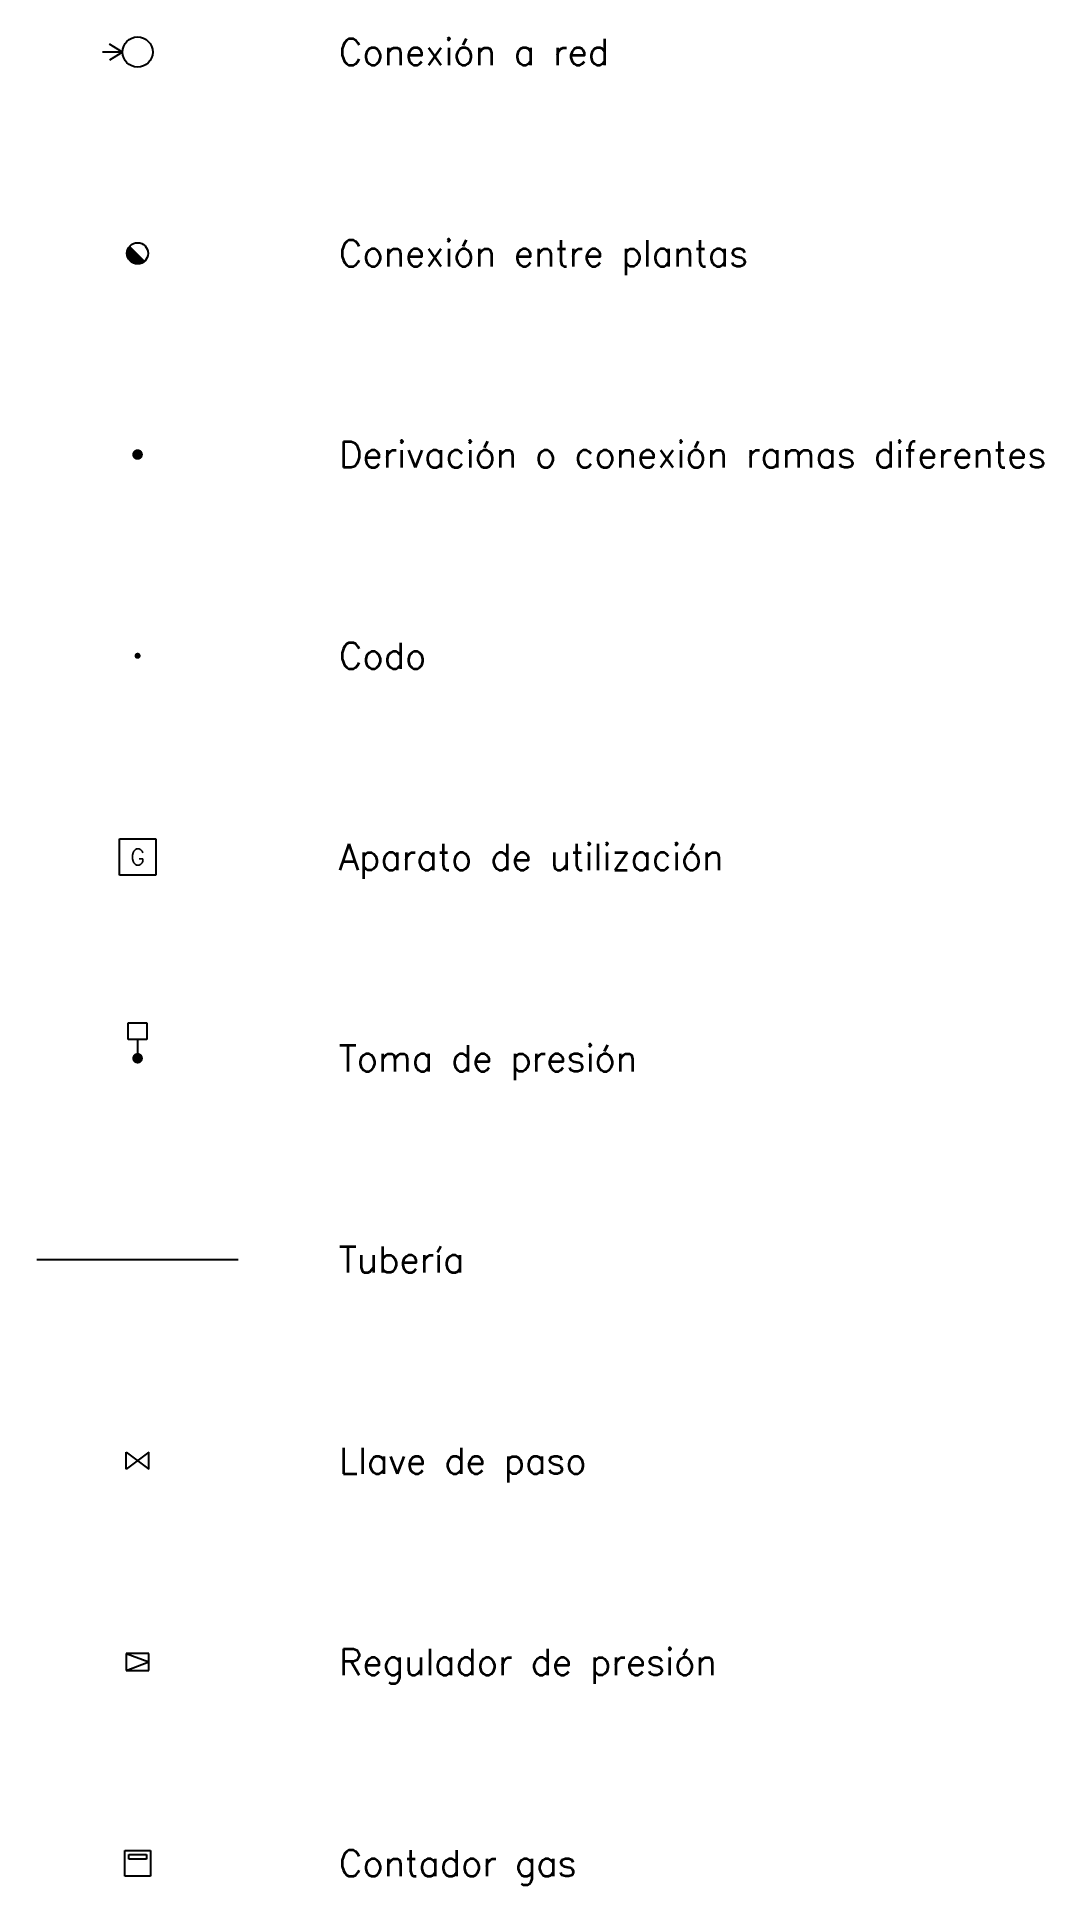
# Model space of a CAD drawing. Header units: metres. Extents: x -46.6 to 10.1, y -1.4 to 97.6.
# Drawn here: x -12.6 to -7.6, y -0.28 to 8.91 of the extents above; entities that cross this region are included whole.
import ezdxf
from ezdxf.enums import TextEntityAlignment as Align

# ---------------------------------------------------------------- set-up
doc = ezdxf.new("R2010")
doc.units = ezdxf.units.M
doc.header["$LTSCALE"] = 12.7
doc.layers.get('0').update_dxf_attribs({"linetype": 'CONTINUOUS'})
doc.layers.add('SIMBOLOGIA_GRAFICA', color=7, linetype='CONTINUOUS')
doc.styles.add('ROMANS', font='Romans', dxfattribs={"height": 0.0635})

msp = doc.modelspace()

# ---------------------------------------------------------------- texts
at = {"layer": 'SIMBOLOGIA_GRAFICA', "color": 30, "linetype": 'Continuous', "style": 'ROMANS'}
for s, height, p in [('Conexión a red', 0.130079, (-11.1002, 8.8331)), ('Conexión entre plantas', 0.130079, (-11.1002, 7.8325)), ('Derivación o conexión ramas diferentes', 0.130079, (-11.1002, 6.8319)), ('Codo', 0.13008, (-11.1002, 5.8313)), ('Aparato de utilización', 0.130079, (-11.1002, 4.8307)), ('Toma de presión', 0.130079, (-11.1002, 3.8301)), ('Tubería', 0.13008, (-11.1002, 2.8295)), ('Llave de paso', 0.130079, (-11.1002, 1.8289)), ('Regulador de presión', 0.130079, (-11.1002, 0.8283)), ('Contador gas', 0.130079, (-11.1002, -0.1723))]:
    msp.add_text(s, height=height, dxfattribs=at).set_placement(p, align=Align.MIDDLE_LEFT)

# ---------------------------------------------------------------- blocks, each defined once
blk = doc.blocks.new('CONEXION_RED_GAS')
at = {"color": 0, "linetype": 'Continuous'}
for q in [(-3.5, 0), (-2.8, 0.8), (-2.8, -0.8)]:
    blk.add_line((-1.5, 0), q, dxfattribs=at)
blk.add_circle((0, 0), 1.5, dxfattribs=at)
blk = doc.blocks.new('Conexion a red')
at = {"layer": 'SIMBOLOGIA_GRAFICA', "color": 30, "linetype": 'Continuous', "xscale": 0.050030303038, "yscale": 0.050030303038, "zscale": 1.00060606076}
blk.add_blockref('CONEXION_RED_GAS', (-12.1008, 8.8331), dxfattribs=at)
blk = doc.blocks.new('CONEXION_PLANTAS_GAS')
at = {"color": 0, "linetype": 'Continuous'}
blk.add_circle((-0.004736, -0.005671), 1.5, dxfattribs=at)
for points in [[(-1.499779, 0.11617), (-1.504474, -0.033694), (0.363297, -1.459821), (0.216286, -1.489298)], [(-1.480147, 0.264817), (-1.499779, 0.11617), (0.506632, -1.415814), (0.363297, -1.459821)], [(-1.445772, 0.410761), (-1.480147, 0.264817), (0.644856, -1.357718), (0.506632, -1.415814)], [(-1.396999, 0.552544), (-1.445772, 0.410761), (0.77659, -1.286112), (0.644856, -1.357718)], [(-1.334315, 0.688749), (-1.396999, 0.552544), (0.900518, -1.201713), (0.77659, -1.286112)], [(-1.258346, 0.818016), (-1.334315, 0.688749), (1.0154, -1.105363), (0.900518, -1.201713)], [(-1.169852, 0.939054), (-1.258346, 0.818016), (1.047775, -1.074419), (1.0154, -1.105363)], [(-1.069716, 1.050651), (-1.169852, 0.939054), (-0.004736, -0.005671), (1.047775, -1.074419)], [(-1.504474, -0.033694), (-1.494184, -0.183278), (0.216286, -1.489298), (0.067066, -1.503952)], [(-1.494184, -0.183278), (-1.469012, -0.331087), (0.067066, -1.503952), (-0.082871, -1.503635)], [(-1.469012, -0.331087), (-1.429209, -0.475645), (-0.082871, -1.503635), (-0.232027, -1.488351)], [(-1.429209, -0.475645), (-1.375174, -0.615507), (-0.232027, -1.488351), (-0.378913, -1.458252)], [(-1.375174, -0.615507), (-1.307445, -0.749276), (-0.378913, -1.458252), (-0.52206, -1.41364)], [(-1.307445, -0.749276), (-1.226701, -0.875615), (-0.52206, -1.41364), (-0.660037, -1.35496)], [(-1.226701, -0.875615), (-1.133746, -0.993262), (-0.660037, -1.35496), (-0.791468, -1.282798)], [(-1.133746, -0.993262), (-1.029511, -1.101041), (-0.791468, -1.282798), (-0.915037, -1.197876)]]:
    blk.add_solid(points, dxfattribs=at)
blk = doc.blocks.new('Conexión entre plantas')
at = {"layer": 'SIMBOLOGIA_GRAFICA', "color": 30, "linetype": 'Continuous', "xscale": 0.0350212121266, "yscale": 0.0350212121266, "zscale": 1.00060606076}
blk.add_blockref('CONEXION_PLANTAS_GAS', (-12.1008, 7.8325), dxfattribs=at)
blk = doc.blocks.new('NUDO_DERIVACION_GAS')
at = {"color": 0, "linetype": 'Continuous'}
for points in [[(-0.742494, 0.10584), (-0.749351, 0.031185), (-0.748721, -0.043781), (-0.749351, 0.031185)], [(-0.728219, 0.179437), (-0.742494, 0.10584), (-0.74061, -0.118309), (-0.748721, -0.043781)], [(-0.706667, 0.251241), (-0.728219, 0.179437), (-0.725099, -0.191656), (-0.74061, -0.118309)], [(-0.678054, 0.320535), (-0.706667, 0.251241), (-0.702343, -0.263087), (-0.725099, -0.191656)], [(-0.642667, 0.386626), (-0.678054, 0.320535), (-0.672569, -0.33189), (-0.702343, -0.263087)], [(-0.600858, 0.448854), (-0.642667, 0.386626), (-0.636075, -0.397377), (-0.672569, -0.33189)], [(-0.553045, 0.506597), (-0.600858, 0.448854), (-0.593226, -0.458893), (-0.636075, -0.397377)], [(-0.499707, 0.559279), (-0.553045, 0.506597), (-0.544449, -0.515825), (-0.593226, -0.458893)], [(-0.441376, 0.606372), (-0.499707, 0.559279), (-0.490233, -0.567602), (-0.544449, -0.515825)], [(-0.378635, 0.647407), (-0.441376, 0.606372), (-0.431118, -0.613708), (-0.490233, -0.567602)], [(-0.31211, 0.681973), (-0.378635, 0.647407), (-0.367696, -0.653682), (-0.431118, -0.613708)], [(-0.242467, 0.709725), (-0.31211, 0.681973), (-0.300599, -0.687124), (-0.367696, -0.653682)], [(-0.170402, 0.730386), (-0.242467, 0.709725), (-0.2305, -0.713702), (-0.300599, -0.687124)], [(-0.096633, 0.743749), (-0.170402, 0.730386), (-0.158097, -0.733148), (-0.2305, -0.713702)], [(-0.0219, 0.74968), (-0.096633, 0.743749), (-0.084114, -0.745268), (-0.158097, -0.733148)], [(0.053053, 0.748121), (-0.0219, 0.74968), (-0.009291, -0.749942), (-0.084114, -0.745268)], [(0.127475, 0.739087), (0.053053, 0.748121), (0.065624, -0.747123), (-0.009291, -0.749942)], [(0.200624, 0.722669), (0.127475, 0.739087), (0.139884, -0.736839), (0.065624, -0.747123)], [(0.271768, 0.699029), (0.200624, 0.722669), (0.212747, -0.719193), (0.139884, -0.736839)], [(0.340197, 0.668406), (0.271768, 0.699029), (0.283483, -0.694361), (0.212747, -0.719193)], [(0.405227, 0.631103), (0.340197, 0.668406), (0.351388, -0.662591), (0.283483, -0.694361)], [(0.466207, 0.587495), (0.405227, 0.631103), (0.415781, -0.624201), (0.351388, -0.662591)], [(0.52253, 0.538017), (0.466207, 0.587495), (0.47602, -0.579573), (0.415781, -0.624201)], [(0.573632, 0.483163), (0.52253, 0.538017), (0.531502, -0.529155), (0.47602, -0.579573)], [(0.619002, 0.423482), (0.573632, 0.483163), (0.581674, -0.47345), (0.531502, -0.529155)], [(0.658187, 0.359569), (0.619002, 0.423482), (0.626035, -0.413014), (0.581674, -0.47345)], [(0.690796, 0.292064), (0.658187, 0.359569), (0.66414, -0.348452), (0.626035, -0.413014)], [(0.716502, 0.22164), (0.690796, 0.292064), (0.695609, -0.280407), (0.66414, -0.348452)], [(0.73505, 0.149002), (0.716502, 0.22164), (0.720128, -0.209562), (0.695609, -0.280407)], [(0.746253, 0.074875), (0.73505, 0.149002), (0.737451, -0.136622), (0.720128, -0.209562)], [(0.75, 0), (0.746253, 0.074875), (0.747407, -0.062317), (0.737451, -0.136622)]]:
    blk.add_solid(points, dxfattribs=at)
blk = doc.blocks.new('Derivación')
at = {"layer": 'SIMBOLOGIA_GRAFICA', "color": 30, "linetype": 'Continuous', "xscale": 0.0350212121266, "yscale": 0.0350212121266, "zscale": 1.00060606076}
blk.add_blockref('NUDO_DERIVACION_GAS', (-12.1008, 6.8319), dxfattribs=at)
blk = doc.blocks.new('NUDO_PASO_GAS')
at = {"color": 0, "linetype": 'Continuous'}
for points in [[(-0.742494, 0.10584), (-0.749351, 0.031185), (-0.748721, -0.043781), (-0.749351, 0.031185)], [(-0.728219, 0.179437), (-0.742494, 0.10584), (-0.74061, -0.118309), (-0.748721, -0.043781)], [(-0.706667, 0.251241), (-0.728219, 0.179437), (-0.725099, -0.191656), (-0.74061, -0.118309)], [(-0.678054, 0.320535), (-0.706667, 0.251241), (-0.702343, -0.263087), (-0.725099, -0.191656)], [(-0.642667, 0.386626), (-0.678054, 0.320535), (-0.672569, -0.33189), (-0.702343, -0.263087)], [(-0.600858, 0.448854), (-0.642667, 0.386626), (-0.636075, -0.397377), (-0.672569, -0.33189)], [(-0.553045, 0.506597), (-0.600858, 0.448854), (-0.593226, -0.458893), (-0.636075, -0.397377)], [(-0.499707, 0.559279), (-0.553045, 0.506597), (-0.544449, -0.515825), (-0.593226, -0.458893)], [(-0.441376, 0.606372), (-0.499707, 0.559279), (-0.490233, -0.567602), (-0.544449, -0.515825)], [(-0.378635, 0.647407), (-0.441376, 0.606372), (-0.431118, -0.613708), (-0.490233, -0.567602)], [(-0.31211, 0.681973), (-0.378635, 0.647407), (-0.367696, -0.653682), (-0.431118, -0.613708)], [(-0.242467, 0.709725), (-0.31211, 0.681973), (-0.300599, -0.687124), (-0.367696, -0.653682)], [(-0.170402, 0.730386), (-0.242467, 0.709725), (-0.2305, -0.713702), (-0.300599, -0.687124)], [(-0.096633, 0.743749), (-0.170402, 0.730386), (-0.158097, -0.733148), (-0.2305, -0.713702)], [(-0.0219, 0.74968), (-0.096633, 0.743749), (-0.084114, -0.745268), (-0.158097, -0.733148)], [(0.053053, 0.748121), (-0.0219, 0.74968), (-0.009291, -0.749942), (-0.084114, -0.745268)], [(0.127475, 0.739087), (0.053053, 0.748121), (0.065624, -0.747123), (-0.009291, -0.749942)], [(0.200624, 0.722669), (0.127475, 0.739087), (0.139884, -0.736839), (0.065624, -0.747123)], [(0.271768, 0.699029), (0.200624, 0.722669), (0.212747, -0.719193), (0.139884, -0.736839)], [(0.340197, 0.668406), (0.271768, 0.699029), (0.283483, -0.694361), (0.212747, -0.719193)], [(0.405227, 0.631103), (0.340197, 0.668406), (0.351388, -0.662591), (0.283483, -0.694361)], [(0.466207, 0.587495), (0.405227, 0.631103), (0.415781, -0.624201), (0.351388, -0.662591)], [(0.52253, 0.538017), (0.466207, 0.587495), (0.47602, -0.579573), (0.415781, -0.624201)], [(0.573632, 0.483163), (0.52253, 0.538017), (0.531502, -0.529155), (0.47602, -0.579573)], [(0.619002, 0.423482), (0.573632, 0.483163), (0.581674, -0.47345), (0.531502, -0.529155)], [(0.658187, 0.359569), (0.619002, 0.423482), (0.626035, -0.413014), (0.581674, -0.47345)], [(0.690796, 0.292064), (0.658187, 0.359569), (0.66414, -0.348452), (0.626035, -0.413014)], [(0.716502, 0.22164), (0.690796, 0.292064), (0.695609, -0.280407), (0.66414, -0.348452)], [(0.73505, 0.149002), (0.716502, 0.22164), (0.720128, -0.209562), (0.695609, -0.280407)], [(0.746253, 0.074875), (0.73505, 0.149002), (0.737451, -0.136622), (0.720128, -0.209562)], [(0.75, 0), (0.746253, 0.074875), (0.747407, -0.062317), (0.737451, -0.136622)]]:
    blk.add_solid(points, dxfattribs=at)
blk = doc.blocks.new('Codo')
at = {"layer": 'SIMBOLOGIA_GRAFICA', "color": 30, "linetype": 'Continuous', "xscale": 0.0200121212152, "yscale": 0.0200121212152, "zscale": 1.00060606076}
blk.add_blockref('NUDO_PASO_GAS', (-12.1008, 5.8313), dxfattribs=at)
blk = doc.blocks.new('APARATO_GAS')
at = {"color": 0, "linetype": 'Continuous'}
for p, q in [((-1.125, 1.125), (1.125, 1.125)), ((-1.125, -1.125), (-1.125, 1.125)), ((1.125, 1.125), (1.125, -1.125)), ((1.125, -1.125), (-1.125, -1.125))]:
    blk.add_line(p, q, dxfattribs=at)
at = {"color": 0, "linetype": 'Continuous', "style": 'ROMANS'}
blk.add_text('G', height=1, dxfattribs=at).set_placement((0, -0.5), align=Align.CENTER)
blk = doc.blocks.new('Aparato de utilizacion')
at = {"layer": 'SIMBOLOGIA_GRAFICA', "color": 30, "linetype": 'Continuous', "xscale": 0.08004848486079999, "yscale": 0.08004848486079999, "zscale": 1.00060606076}
blk.add_blockref('APARATO_GAS', (-12.1008, 4.8307), dxfattribs=at)
blk = doc.blocks.new('TOMA_PRESION_GAS')
at = {"color": 0, "linetype": 'Continuous'}
for p, q in [((-0.046683, 0.093739), (-0.046683, 0.17616)), ((-0.046683, 0.17616), (0.046683, 0.17616)), ((0.046683, 0.093739), (-0.046683, 0.093739)), ((0, 0.093739), (0, 0.0262)), ((0.046683, 0.17616), (0.046683, 0.093739))]:
    blk.add_line(p, q, dxfattribs=at)
for points in [[(-0.025977, 0.003703), (-0.026217, 0.001091), (-0.026195, -0.001532), (-0.026217, 0.001091)], [(-0.025477, 0.006278), (-0.025977, 0.003703), (-0.025911, -0.004139), (-0.026195, -0.001532)], [(-0.024723, 0.00879), (-0.025477, 0.006278), (-0.025368, -0.006705), (-0.025911, -0.004139)], [(-0.023722, 0.011214), (-0.024723, 0.00879), (-0.024572, -0.009204), (-0.025368, -0.006705)], [(-0.022484, 0.013526), (-0.023722, 0.011214), (-0.02353, -0.011611), (-0.024572, -0.009204)], [(-0.021021, 0.015704), (-0.022484, 0.013526), (-0.022254, -0.013903), (-0.02353, -0.011611)], [(-0.019349, 0.017724), (-0.021021, 0.015704), (-0.020754, -0.016055), (-0.022254, -0.013903)], [(-0.017483, 0.019567), (-0.019349, 0.017724), (-0.019048, -0.018047), (-0.020754, -0.016055)], [(-0.015442, 0.021214), (-0.017483, 0.019567), (-0.017151, -0.019858), (-0.019048, -0.018047)], [(-0.013247, 0.02265), (-0.015442, 0.021214), (-0.015083, -0.021471), (-0.017151, -0.019858)], [(-0.010919, 0.023859), (-0.013247, 0.02265), (-0.012864, -0.02287), (-0.015083, -0.021471)], [(-0.008483, 0.02483), (-0.010919, 0.023859), (-0.010517, -0.02404), (-0.012864, -0.02287)], [(-0.005962, 0.025553), (-0.008483, 0.02483), (-0.008064, -0.024969), (-0.010517, -0.02404)], [(-0.003381, 0.026021), (-0.005962, 0.025553), (-0.005531, -0.02565), (-0.008064, -0.024969)], [(-0.000766, 0.026228), (-0.003381, 0.026021), (-0.002943, -0.026074), (-0.005531, -0.02565)], [(0.001856, 0.026174), (-0.000766, 0.026228), (-0.000325, -0.026237), (-0.002943, -0.026074)], [(0.00446, 0.025858), (0.001856, 0.026174), (0.002296, -0.026139), (-0.000325, -0.026237)], [(0.007019, 0.025283), (0.00446, 0.025858), (0.004894, -0.025779), (0.002296, -0.026139)], [(0.009508, 0.024456), (0.007019, 0.025283), (0.007443, -0.025162), (0.004894, -0.025779)], [(0.011902, 0.023385), (0.009508, 0.024456), (0.009918, -0.024293), (0.007443, -0.025162)], [(0.014177, 0.02208), (0.011902, 0.023385), (0.012294, -0.023181), (0.009918, -0.024293)], [(0.016311, 0.020554), (0.014177, 0.02208), (0.014546, -0.021838), (0.012294, -0.023181)], [(0.018281, 0.018823), (0.016311, 0.020554), (0.016654, -0.020277), (0.014546, -0.021838)], [(0.020069, 0.016904), (0.018281, 0.018823), (0.018595, -0.018513), (0.016654, -0.020277)], [(0.021656, 0.014816), (0.020069, 0.016904), (0.02035, -0.016564), (0.018595, -0.018513)], [(0.023027, 0.01258), (0.021656, 0.014816), (0.021902, -0.01445), (0.02035, -0.016564)], [(0.024168, 0.010218), (0.023027, 0.01258), (0.023235, -0.012191), (0.021902, -0.01445)], [(0.025067, 0.007754), (0.024168, 0.010218), (0.024336, -0.00981), (0.023235, -0.012191)], [(0.025716, 0.005213), (0.025067, 0.007754), (0.025194, -0.007332), (0.024336, -0.00981)], [(0.026108, 0.00262), (0.025716, 0.005213), (0.0258, -0.00478), (0.025194, -0.007332)], [(0.026239, 0), (0.026108, 0.00262), (0.026149, -0.00218), (0.0258, -0.00478)]]:
    blk.add_solid(points, dxfattribs=at)
blk = doc.blocks.new('Toma de presion')
at = {"layer": 'SIMBOLOGIA_GRAFICA', "color": 30, "linetype": 'Continuous', "xscale": 1.00060606076, "yscale": 1.00060606076, "zscale": 1.00060606076}
blk.add_blockref('TOMA_PRESION_GAS', (-12.1008, 3.8301), dxfattribs=at)
blk = doc.blocks.new('Tubería')
at = {"layer": 'SIMBOLOGIA_GRAFICA', "color": 30, "linetype": 'Continuous'}
blk.add_line((-12.6011, 2.8295), (-11.6005, 2.8295), dxfattribs=at)
blk = doc.blocks.new('LLAVE_PASO_GAS')
at = {"color": 0, "linetype": 'Continuous'}
for p, q in [((-1.5, 1.125), (1.5, -1.125)), ((1.5, 1.125), (-1.5, -1.125)), ((-1.5, -1.125), (-1.5, 1.125)), ((1.5, -1.125), (1.5, 1.125))]:
    blk.add_line(p, q, dxfattribs=at)
blk = doc.blocks.new('Llave de paso')
at = {"layer": 'SIMBOLOGIA_GRAFICA', "color": 30, "linetype": 'Continuous', "xscale": 0.03752272727849999, "yscale": 0.03752272727849999, "zscale": 1.00060606076}
blk.add_blockref('LLAVE_PASO_GAS', (-12.1008, 1.8289), dxfattribs=at)
blk = doc.blocks.new('VALVULA_REG_PRESION_GAS')
at = {"color": 0, "linetype": 'Continuous'}
for p, q in [((-1.50002, 1.125), (1.49998, 0)), ((1.49998, 1.125), (-1.50002, 1.125)), ((-1.50002, 1.125), (-1.50002, -1.125)), ((-1.50002, -1.125), (1.49998, 0)), ((1.49998, -1.125), (1.49998, 1.125)), ((-1.50002, -1.125), (1.49998, -1.125))]:
    blk.add_line(p, q, dxfattribs=at)
blk = doc.blocks.new('Regulador_presion')
at = {"layer": 'SIMBOLOGIA_GRAFICA', "color": 30, "linetype": 'Continuous', "xscale": 0.03752272727849999, "yscale": 0.03752272727849999, "zscale": 1.00060606076}
blk.add_blockref('VALVULA_REG_PRESION_GAS', (-12.1008, 0.8283), dxfattribs=at)
blk = doc.blocks.new('CONTADOR_GAS')
at = {"color": 0, "linetype": 'Continuous'}
for p, q in [((-1.125, 1.125), (1.125, 1.125)), ((-1.125, -1.125), (-1.125, 1.125)), ((-0.775, 0.775), (0.775, 0.775)), ((-0.775, 0.367113), (-0.775, 0.775)), ((0.775, 0.367113), (-0.775, 0.367113)), ((0.775, 0.775), (0.775, 0.367113)), ((1.125, 1.125), (1.125, -1.125)), ((1.125, -1.125), (-1.125, -1.125))]:
    blk.add_line(p, q, dxfattribs=at)
blk = doc.blocks.new('Contador gas')
at = {"layer": 'SIMBOLOGIA_GRAFICA', "color": 30, "linetype": 'Continuous', "xscale": 0.05653424243293999, "yscale": 0.05653424243293999, "zscale": 1.00060606076}
blk.add_blockref('CONTADOR_GAS', (-12.1008, -0.1723), dxfattribs=at)

# ---------------------------------------------------------------- block references
at = {"linetype": 'Continuous'}
for name in ['Conexion a red', 'Conexión entre plantas', 'Derivación', 'Codo', 'Aparato de utilizacion', 'Toma de presion', 'Tubería', 'Llave de paso', 'Regulador_presion', 'Contador gas']:
    msp.add_blockref(name, (0, 0), dxfattribs=at)

msp.set_redraw_order([(e.dxf.handle, doc.entitydb.next_handle()) for e in msp.query("TEXT MTEXT ATTDEF DIMENSION ARC_DIMENSION")])  # texts and dimensions are drawn at this point

doc.saveas('drawing.dxf')
